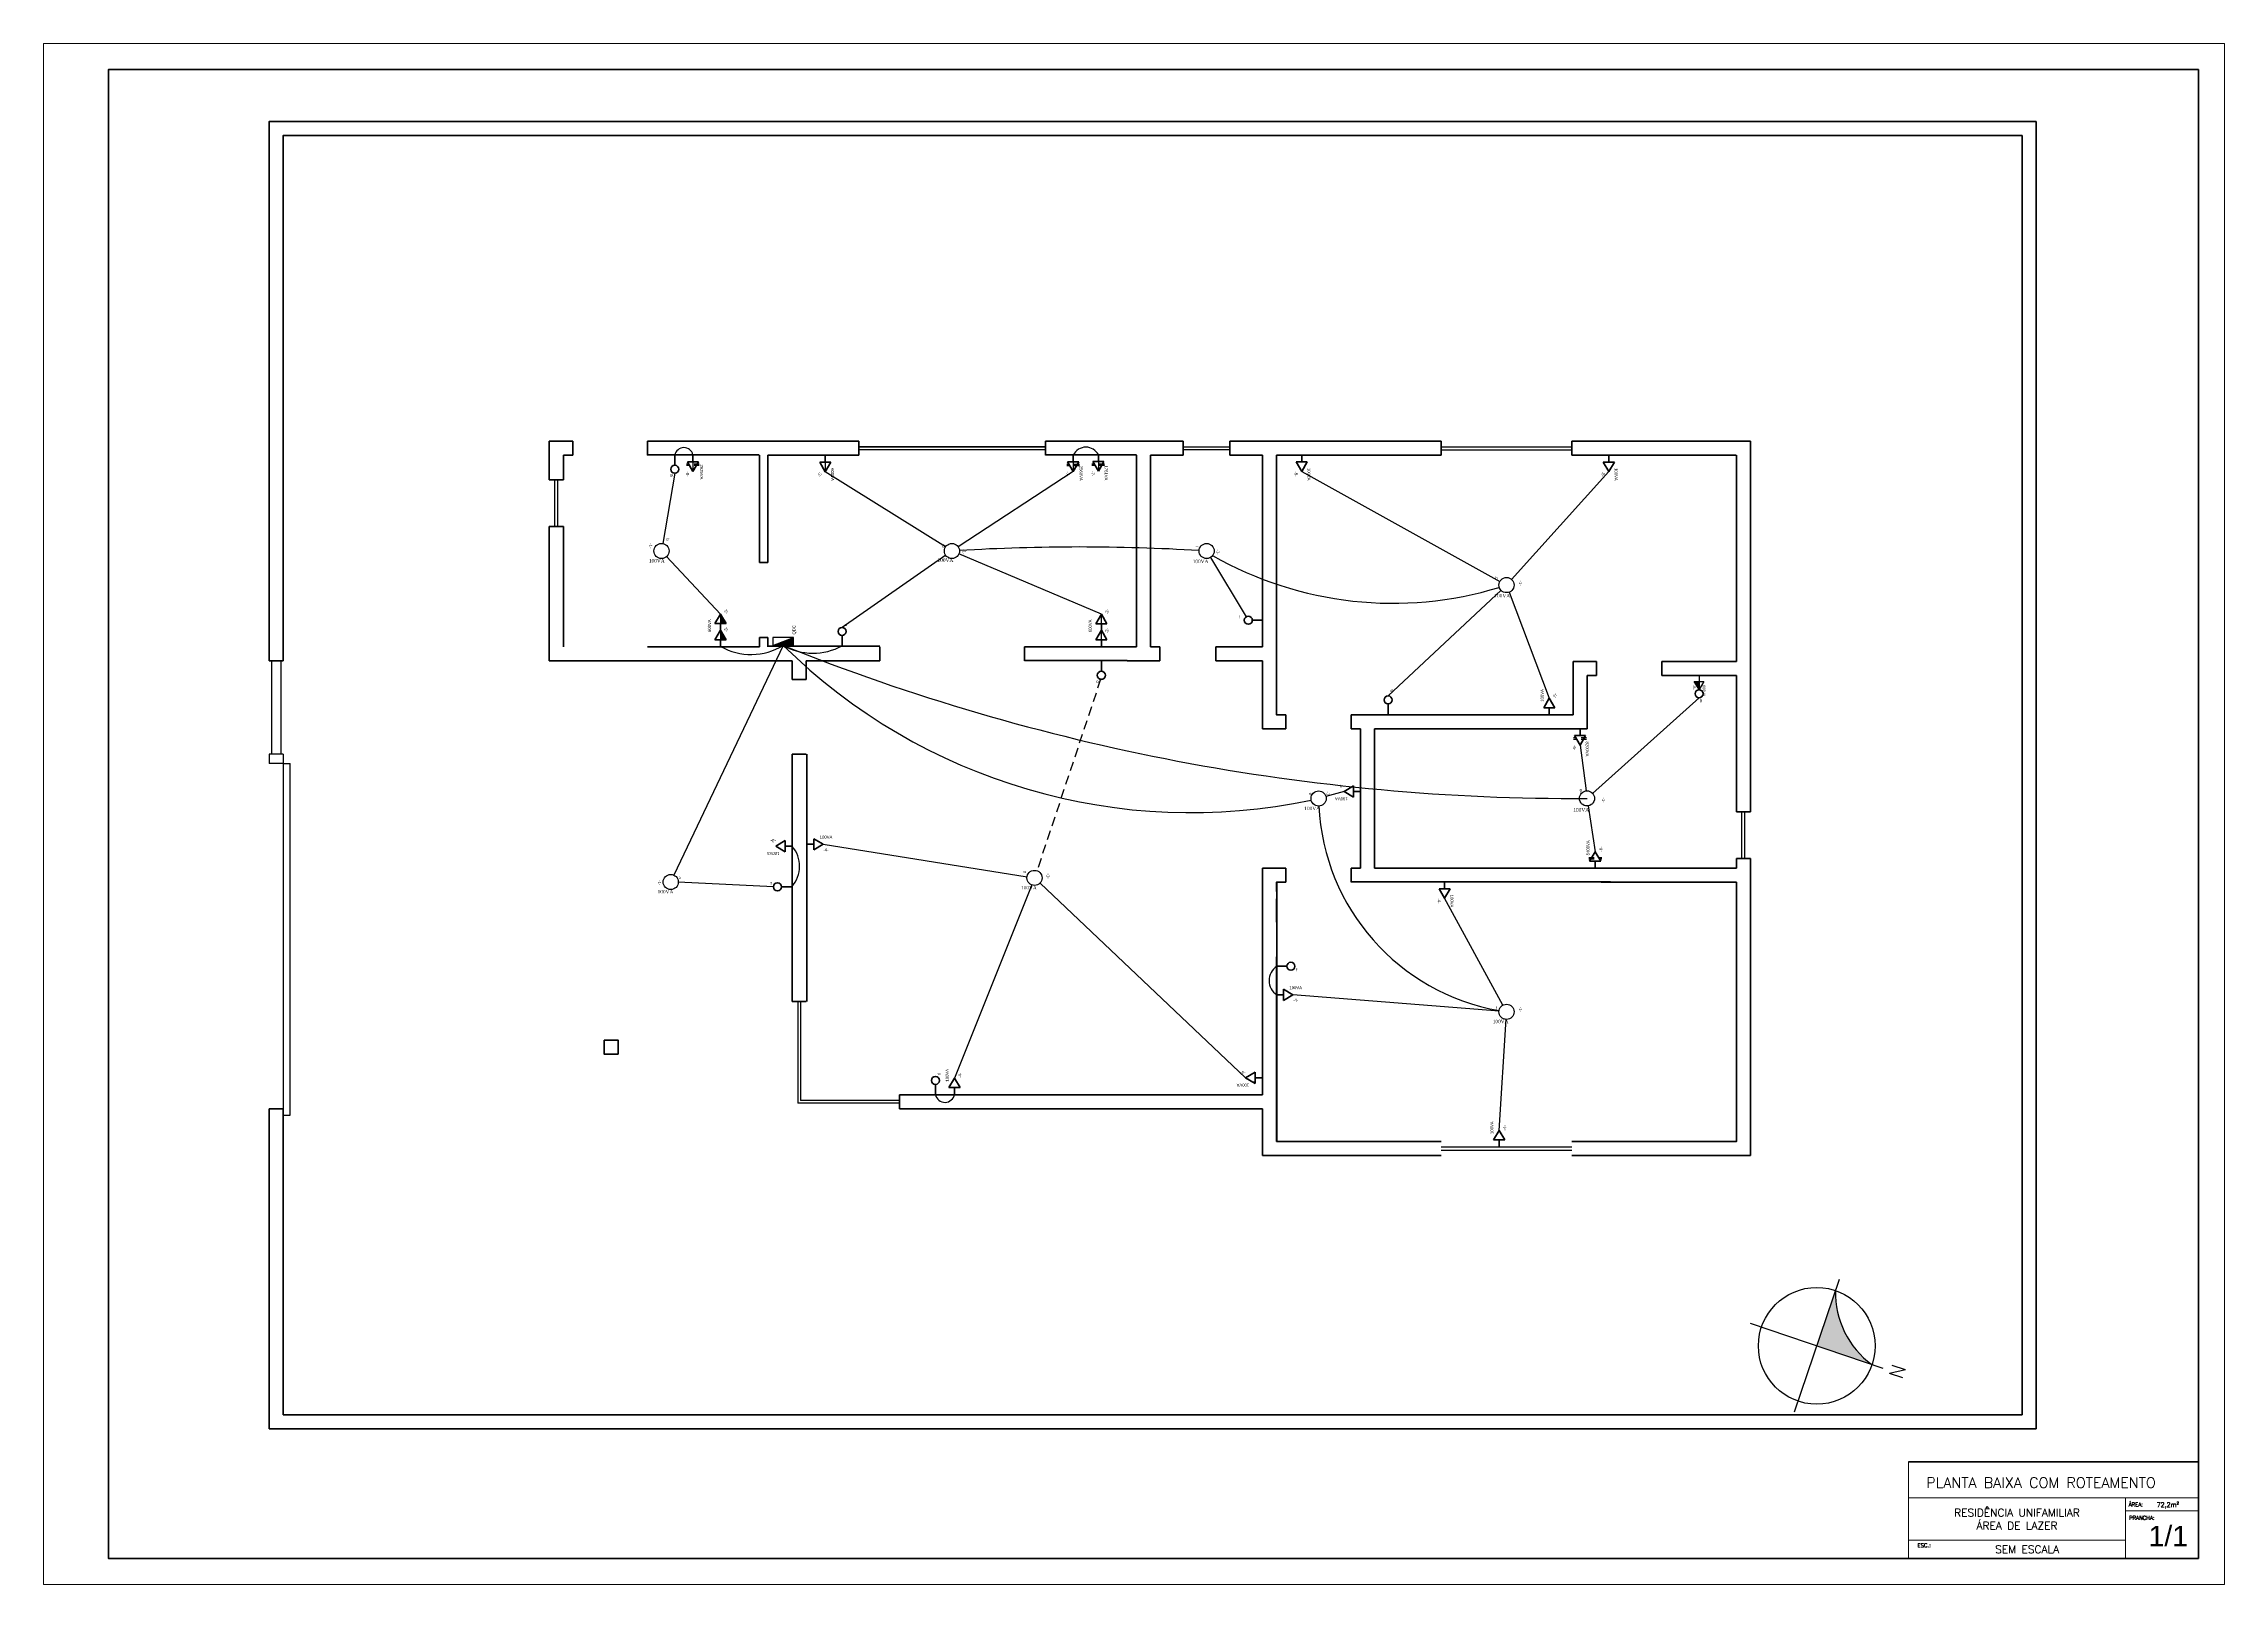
# Model space of a CAD drawing. Header units: millimetres. Extents: x 1501.6 to 1543.6, y 871.9 to 901.6.
import ezdxf

# ---------------------------------------------------------------- set-up
doc = ezdxf.new("R2010")
doc.units = ezdxf.units.MM
doc.header["$LTSCALE"] = 0.015
doc.linetypes.add('ACAD_ISO02W100', pattern=[15, 12, -3])
doc.linetypes.add('HIDDEN2', pattern=[4.7625, 3.175, -1.5875])
for name, color, linetype, lineweight in [('0.13', 6, 'Continuous', 13), ('0.20', 7, 'Continuous', 20), ('0.30', 2, 'Continuous', 30), ('0.40', 3, 'Continuous', 40), ('0.60', 4, 'Continuous', 60), ('1.00', 5, 'Continuous', 100), ('cotas', 6, 'Continuous', 9), ('Interruptores', 7, 'Continuous', 50), ('Tomadas especiais', 7, 'Continuous', 50)]:
    doc.layers.add(name, color=color, linetype=linetype, lineweight=lineweight)
for name, color, linetype in [('Eletrodutos', 210, 'Continuous'), ('g', 7, 'ACAD_ISO02W100'), ('Ponto_de_Luz', 1, 'Continuous'), ('Tracejada', 7, 'ACAD_ISO02W100')]:
    doc.layers.add(name, color=color, linetype=linetype)
doc.styles.add('100X1', font='ROMANS', dxfattribs={"height": 0.25})
doc.styles.add('80X50', font='arial.ttf', dxfattribs={"height": 0.075})
doc.styles.add('REGUA100', font='romans.shx', dxfattribs={"height": 2.5})
doc.styles.add('REGUA60', font='romans.shx', dxfattribs={"height": 1.5})
doc.styles.add('ROMANS', font='romans.shx')
pattern_1 = [(0, (0, 0), (0, 6.985), [5.08, -1.905]), (90, (0, 0), (-6.985, 4e-16), [5.08, -1.905])]

# ---------------------------------------------------------------- blocks, each defined once
blk = doc.blocks.new('Norte3')
blk.add_hatch(color=256).paths.add_polyline_path([(0, 0), (0, 1.25, -0.245858), (-1.25, 0)])
for p, q in [((0, 1.5), (0, -1.5)), ((-1.5, 0), (1.5, 0))]:
    blk.add_line(p, q)
at = {"color": 3}
blk.add_circle((0, 0), 1.25, dxfattribs=at)
blk.add_arc((-1.819, 1.819), 1.906, 287.3747, 342.6253)
at = {"color": 3, "style": '100X1'}
blk.add_text('N', height=0.3, dxfattribs=at).set_placement((-0.175, 1.668))
blk = doc.blocks.new('quadro')
at = {"layer": '0.13', "linetype": 'Continuous', "transparency": 33554687}
for p, q in [((1545.202, 879.404), (1550.794, 879.404)), ((1549.389, 879.404), (1549.389, 878.239)), ((1549.389, 879.154), (1550.794, 879.154)), ((1545.202, 878.589), (1549.389, 878.589))]:
    blk.add_line(p, q, dxfattribs=at)
at = {"layer": '0.20', "color": 5, "linetype": 'Continuous', "transparency": 33554687}
blk.add_line((1545.202, 880.104), (1545.202, 878.239), dxfattribs=at)
at = {"layer": '1.00', "transparency": 33554687}
blk.add_line((1545.202, 880.104), (1550.794, 880.104), dxfattribs=at)
blk.add_lwpolyline([(1550.794, 906.939), (1510.494, 906.939), (1510.494, 878.239), (1550.794, 878.239)], close=True, dxfattribs=at)
blk.add_lwpolyline([(1550.794, 878.239), (1542.224, 878.239)], dxfattribs=at)
blk.add_lwpolyline([(1550.794, 878.239), (1542.224, 878.239)], dxfattribs=at)
at = {"layer": 'cotas', "transparency": 33554687}
blk.add_lwpolyline([(1551.294, 907.439), (1509.244, 907.439), (1509.244, 877.739), (1551.294, 877.739)], close=True, dxfattribs=at)
at = {"color": 255, "transparency": 33554687, "style": '80X50'}
blk.add_text('1/1', height=0.3922, dxfattribs=at).set_placement((1549.831, 878.475))
at = {"layer": '0.20', "color": 3, "transparency": 33554687, "style": 'REGUA100'}
blk.add_text('PLANTA BAIXA COM ROTEAMENTO', height=0.20211, dxfattribs=at).set_placement((1545.545, 879.598))
at = {"layer": '0.20', "color": 40, "transparency": 33554687, "style": 'REGUA60'}
for s, p in [('ÁREA: ', (1549.448, 879.242)), ('PRANCHA:', (1549.455, 878.983))]:
    blk.add_text(s, height=0.075, dxfattribs=at).set_placement(p)
at = {"layer": '0.20', "transparency": 33554687, "style": 'REGUA60'}
blk.add_text('72,2m²', height=0.09, dxfattribs=at).set_placement((1549.987, 879.23))
at = {"layer": '0.20', "color": 4, "transparency": 33554687, "char_height": 0.15, "attachment_point": 5, "style": 'ROMANS'}
for s, insert, width in [('RESIDÊNCIA UNIFAMILIAR\\PÁREA DE LAZER', (1547.296, 878.996), 4.18696), ('SEM ESCALA', (1547.492, 878.414), 3.4358)]:
    blk.add_mtext(s, dxfattribs=dict(at, insert=insert, width=width))
at = {"layer": '0.20', "color": 40, "transparency": 33554687, "insert": (1545.322, 878.53), "char_height": 0.075, "width": 1.35285, "attachment_point": 1, "style": 'REGUA60'}
blk.add_mtext('\\pxql; ESC.:', dxfattribs=at)
blk = doc.blocks.new('QDC')
for p, q in [((0.2, 0.15), (-0.2, 0.15)), ((-0.2, 0), (0.2, 0.15)), ((-0.2, 0.15), (-0.2, 0)), ((-0.2, 0), (0.2, 0)), ((0.2, 0), (0.2, 0.15))]:
    blk.add_line(p, q)
blk.add_solid([(-0.2, 0), (0.2, 0), (0.2, 0.15)])
blk = doc.blocks.new('TB-230')
h = blk.add_hatch()
h.set_pattern_fill('ANGLE', color=255, scale=1.112158, angle=90)
h.set_pattern_definition([(90, (988.0724, -1702.954), (-7.768424, 1e-12), [5.649763, -2.11866]), (180, (988.0724, -1702.954), (-1e-12, -7.768424), [5.649763, -2.11866])])
h.paths.add_polyline_path([(0.143, 0.12), (0.143, -0.12), (0.195, -0.09), (0.195, 0.09)])
h.paths.add_polyline_path([(0.195, 0.09), (0.195, -0.09), (0.225, -0.072), (0.225, 0.072)])
h.paths.add_polyline_path([(0.225, 0.072), (0.225, -0.072), (0.347, 0)])
for p, q in [((0.143, -0.12), (0.143, 0.12)), ((0.143, 0.12), (0.347, 0)), ((0, 0), (0.143, 0)), ((0.347, 0), (0.143, -0.12))]:
    blk.add_line(p, q)
blk = doc.blocks.new('A$C715976ac')
blk.add_hatch(color=7).paths.add_polyline_path([(0.113, 0.115), (0.113, 0.021), (0.273, 0.115)])
at = {"color": 7}
for p, q in [((0, 0.115), (0.273, 0.115)), ((0.113, 0.21), (0.273, 0.115)), ((0.113, 0.021), (0.113, 0.21)), ((0.273, 0.115), (0.113, 0.021))]:
    blk.add_line(p, q, dxfattribs=at)
at = {"color": 7, "linetype": 'HIDDEN2'}
for s, p in [('600VA', (0.187, 0.186)), ('-5-', (0.187, -0.003))]:
    blk.add_text(s, height=0.0512, dxfattribs=at).set_placement(p)

msp = doc.modelspace()

# ---------------------------------------------------------------- hatches: boundary and pattern name
h = msp.add_hatch()
h.set_pattern_fill('ANGLE', color=255)
h.set_pattern_definition(pattern_1)
h.paths.add_polyline_path([(1514.11, 893.575), (1514.002, 893.575), (1514.029, 893.529), (1514.11, 893.529)])
h = msp.add_hatch()
h.set_pattern_fill('ANGLE', color=255)
h.set_pattern_definition(pattern_1)
h.paths.add_polyline_path([(1516.662, 893.566), (1516.554, 893.566), (1516.662, 893.383)])
h = msp.add_hatch()
h.set_pattern_fill('ANGLE', color=255)
h.set_pattern_definition(pattern_1)
h.paths.add_polyline_path([(1521.443, 893.572), (1521.334, 893.572), (1521.362, 893.526), (1521.443, 893.526)])
h.paths.add_polyline_path([(1521.443, 893.526), (1521.362, 893.526), (1521.378, 893.499), (1521.443, 893.499)])
h.paths.add_polyline_path([(1521.443, 893.499), (1521.378, 893.499), (1521.443, 893.389)])
h = msp.add_hatch()
h.set_pattern_fill('ANGLE', color=255)
h.set_pattern_definition(pattern_1)
h.paths.add_polyline_path([(1521.928, 893.579), (1521.82, 893.579), (1521.847, 893.533), (1521.928, 893.533)])
h.paths.add_polyline_path([(1521.928, 893.533), (1521.847, 893.533), (1521.863, 893.506), (1521.928, 893.506)])
h.paths.add_polyline_path([(1521.928, 893.506), (1521.863, 893.506), (1521.928, 893.396)])
h = msp.add_hatch()
h.set_pattern_fill('ANGLE', color=255)
h.set_pattern_definition(pattern_1)
h.paths.add_polyline_path([(1514.11, 893.529), (1514.029, 893.529), (1514.045, 893.502), (1514.11, 893.502)])
h.paths.add_polyline_path([(1514.11, 893.502), (1514.045, 893.502), (1514.11, 893.392)])
h = msp.add_hatch(color=255)
h.dxf.hatch_style = 1
h.paths.add_polyline_path([(1514.75, 890.458), (1514.642, 890.641), (1514.642, 890.458)])
h.paths.add_polyline_path([(1514.751, 890.147), (1514.643, 890.331), (1514.642, 890.329), (1514.642, 890.329), (1514.642, 890.147)])
h.paths.add_polyline_path([(1514.792, 890.295), (1514.792, 890.452), (1514.704, 890.452), (1514.704, 890.295)], flags=9)
h = msp.add_hatch()
h.set_pattern_fill('ANGLE', color=255)
h.set_pattern_definition(pattern_1)
h.paths.add_polyline_path([(1521.986, 890.144), (1522.094, 890.144), (1521.986, 890.328), (1521.985, 890.327), (1521.985, 890.326)])
h.paths.add_polyline_path([(1521.985, 890.638), (1521.985, 890.455), (1522.093, 890.455)])
h.paths.add_polyline_path([(1522.135, 890.272), (1522.135, 890.428), (1522.048, 890.428), (1522.048, 890.272)], flags=9)
h = msp.add_hatch()
h.set_pattern_fill('ANGLE', color=255)
h.set_pattern_definition(pattern_1)
h.paths.add_polyline_path([(1531.216, 888.226), (1531.151, 888.226), (1531.216, 888.116)])
h.paths.add_polyline_path([(1531.216, 888.253), (1531.135, 888.253), (1531.151, 888.226), (1531.216, 888.226)])
h.paths.add_polyline_path([(1531.216, 888.299), (1531.108, 888.299), (1531.135, 888.253), (1531.216, 888.253)])
h = msp.add_hatch()
h.set_pattern_fill('ANGLE', color=255)
h.set_pattern_definition(pattern_1)
h.paths.add_polyline_path([(1531.508, 886.06), (1531.443, 885.95), (1531.573, 885.95)])
h.paths.add_polyline_path([(1531.573, 885.95), (1531.443, 885.95), (1531.427, 885.922), (1531.589, 885.922)])
h.paths.add_polyline_path([(1531.589, 885.922), (1531.427, 885.922), (1531.4, 885.876), (1531.616, 885.876)])

# ---------------------------------------------------------------- linework, layer by layer
for p, q in [((1505.94, 900.137), (1539.741, 900.137)), ((1525.095, 890.012), (1525.095, 891.063)), ((1505.94, 874.937), (1511.34, 874.937))]:
    msp.add_line(p, q)
at = {"color": 1}
for p, q in [((1511.614, 893.704), (1511.614, 893.704)), ((1525.095, 888.426), (1525.095, 888.426)), ((1525.095, 888.426), (1525.095, 888.426)), ((1516.295, 887.942, 74.423), (1516.295, 887.942, 74.423))]:
    msp.add_line(p, q, dxfattribs=at)
at = {"color": 255}
for p, q in [((1514.11, 893.575), (1514.11, 893.392)), ((1516.662, 893.566), (1516.662, 893.383)), ((1521.443, 893.572), (1521.443, 893.389)), ((1521.928, 893.579), (1521.928, 893.396)), ((1514.642, 890.641), (1514.642, 890.458)), ((1521.985, 890.455), (1521.985, 890.638)), ((1514.642, 890.329), (1514.642, 890.147)), ((1521.986, 890.144), (1521.985, 890.326))]:
    msp.add_line(p, q, dxfattribs=at)
at = {"color": 7, "linetype": 'HIDDEN2'}
for p, q in [((1514.231, 893.529), (1513.985, 893.529)), ((1514.231, 893.502), (1513.985, 893.502)), ((1521.564, 893.526), (1521.318, 893.526)), ((1521.564, 893.499), (1521.318, 893.499)), ((1522.049, 893.533), (1521.803, 893.533)), ((1522.049, 893.506), (1521.803, 893.506)), ((1531.337, 888.253), (1531.091, 888.253)), ((1531.337, 888.226), (1531.091, 888.226)), ((1531.387, 885.95), (1531.633, 885.95)), ((1531.387, 885.922), (1531.633, 885.922))]:
    msp.add_line(p, q, dxfattribs=at)
at = {"color": 2}
for p, q in [((1505.985, 889.742), (1505.985, 887.942)), ((1506.165, 889.742), (1506.165, 887.942)), ((1506.21, 887.762), (1506.345, 887.762)), ((1506.21, 880.982), (1506.345, 880.982))]:
    msp.add_line(p, q, dxfattribs=at)
at = {"color": 3}
for p, q in [((1506.21, 887.942), (1505.94, 887.942)), ((1505.94, 887.942), (1505.94, 887.762)), ((1506.21, 887.762), (1505.94, 887.762)), ((1506.21, 887.942), (1506.21, 887.762))]:
    msp.add_line(p, q, dxfattribs=at)
at = {"color": 10}
msp.add_line((1526.805, 885.746), (1526.805, 885.746), dxfattribs=at)
msp.add_lwpolyline([(1531.08, 885.746), (1527.255, 885.746)])
at = {"layer": '0.30'}
for p, q in [((1517.31, 893.864), (1520.91, 893.864)), ((1520.91, 893.864), (1517.31, 893.864)), ((1520.91, 893.864), (1517.31, 893.864)), ((1520.91, 893.81), (1517.31, 893.81)), ((1523.565, 893.864), (1524.465, 893.864)), ((1524.465, 893.81), (1523.565, 893.81)), ((1528.538, 893.864), (1531.058, 893.864)), ((1528.538, 893.81), (1531.058, 893.81)), ((1511.448, 892.331), (1511.448, 893.231)), ((1511.506, 892.331), (1511.506, 893.231)), ((1506.21, 887.762), (1506.21, 884.342)), ((1506.345, 884.342), (1506.345, 887.762)), ((1534.338, 885.927), (1534.338, 886.827)), ((1534.392, 885.927), (1534.392, 886.827)), ((1506.21, 884.342), (1506.21, 880.982)), ((1506.345, 880.982), (1506.345, 884.342)), ((1516.133, 883.172), (1516.133, 881.21)), ((1516.187, 883.172), (1516.187, 881.264)), ((1518.095, 881.21), (1516.133, 881.21)), ((1518.095, 881.264), (1516.187, 881.264)), ((1531.058, 880.364), (1528.538, 880.364)), ((1528.538, 880.31), (1531.058, 880.31))]:
    msp.add_line(p, q, dxfattribs=at)
at = {"layer": '0.40'}
for p, q in [((1506.21, 889.742), (1505.94, 889.742)), ((1505.94, 881.102), (1506.21, 881.102)), ((1539.741, 874.937), (1505.94, 874.937))]:
    msp.add_line(p, q, dxfattribs=at)
for points in [[(1505.94, 898.967), (1505.94, 900.137), (1540.011, 900.137)], [(1540.011, 874.937), (1540.011, 900.137)], [(1506.21, 898.967), (1506.21, 899.867), (1539.741, 899.867)], [(1539.741, 875.207), (1539.741, 899.867)], [(1505.94, 889.742), (1505.94, 898.967)], [(1506.21, 889.742), (1506.21, 898.967)], [(1540.011, 874.937), (1505.94, 874.937), (1505.94, 881.102)], [(1539.741, 875.207), (1506.21, 875.207), (1506.21, 881.102)]]:
    msp.add_lwpolyline(points, dxfattribs=at)
at = {"layer": '0.60'}
for p, q in [((1511.34, 893.972), (1511.34, 893.231)), ((1511.794, 893.972), (1511.34, 893.972)), ((1511.794, 893.704), (1511.614, 893.704)), ((1511.614, 893.231), (1511.614, 893.704)), ((1511.614, 893.704), (1511.614, 893.704)), ((1511.614, 893.704), (1511.614, 893.231)), ((1511.794, 893.704), (1511.794, 893.972)), ((1515.386, 893.709), (1513.226, 893.709)), ((1513.234, 893.974), (1513.234, 893.702)), ((1515.393, 893.972), (1513.234, 893.972)), ((1515.393, 893.972), (1517.31, 893.972)), ((1515.555, 891.632), (1515.555, 893.702)), ((1515.555, 893.702), (1517.31, 893.702)), ((1517.31, 893.702), (1517.31, 893.972)), ((1520.91, 893.972), (1523.565, 893.972)), ((1520.91, 893.702), (1520.91, 893.972)), ((1520.911, 893.708), (1522.666, 893.708)), ((1522.665, 893.702), (1522.665, 890.012)), ((1522.665, 893.702), (1522.665, 890.012)), ((1522.935, 893.702), (1523.565, 893.702)), ((1522.935, 893.702), (1522.935, 890.906)), ((1523.565, 893.702), (1522.935, 893.702)), ((1523.565, 893.702), (1523.565, 893.972)), ((1524.465, 893.972), (1528.538, 893.972)), ((1524.465, 893.702), (1524.465, 893.972)), ((1524.465, 893.702), (1525.095, 893.702)), ((1525.095, 893.702), (1524.465, 893.702)), ((1525.095, 893.702), (1525.095, 890.012)), ((1527.603, 893.705), (1525.364, 893.705)), ((1525.365, 889.742), (1525.365, 893.702)), ((1525.365, 893.702), (1525.365, 888.696)), ((1525.365, 893.702), (1525.365, 888.696)), ((1525.365, 890.138), (1525.365, 893.702)), ((1528.538, 893.702), (1527.604, 893.702)), ((1528.538, 893.702), (1528.538, 893.972)), ((1531.055, 893.704), (1534.228, 893.704)), ((1531.058, 893.972), (1534.5, 893.972)), ((1531.058, 893.702), (1531.058, 893.972)), ((1534.23, 893.702), (1534.23, 889.724)), ((1511.614, 893.231), (1511.34, 893.231)), ((1522.935, 893.432), (1522.935, 890.906)), ((1525.095, 890.012), (1525.095, 893.432)), ((1525.095, 892.406), (1525.095, 893.432)), ((1511.34, 892.331), (1511.34, 889.742)), ((1511.614, 892.331), (1511.34, 892.331)), ((1511.614, 890.012), (1511.614, 892.331)), ((1511.614, 892.331), (1511.614, 891.858)), ((1515.555, 891.632), (1515.393, 891.632)), ((1522.935, 890.906), (1522.935, 890.012)), ((1522.935, 890.636), (1522.935, 890.012)), ((1515.213, 890.012), (1513.234, 890.012)), ((1515.393, 890.012), (1515.213, 890.012)), ((1515.555, 890.192), (1515.393, 890.192)), ((1515.555, 890.012), (1515.555, 890.192)), ((1517.715, 890.022), (1515.555, 890.022)), ((1517.715, 890.012), (1517.715, 889.742)), ((1522.485, 890.012), (1520.505, 890.012)), ((1520.505, 890.012), (1522.665, 890.012)), ((1520.505, 890.012), (1520.505, 889.742)), ((1522.665, 890.012), (1522.485, 890.012)), ((1522.665, 890.012), (1522.485, 890.012)), ((1522.935, 890.012), (1523.115, 890.012)), ((1523.115, 890.012), (1523.115, 889.742)), ((1524.195, 890.012), (1525.095, 890.012)), ((1524.195, 890.012), (1524.195, 889.742)), ((1515.285, 889.742), (1511.34, 889.742)), ((1516.025, 889.742), (1515.285, 889.742)), ((1516.025, 889.382), (1516.025, 889.742)), ((1516.025, 889.742), (1516.025, 889.382)), ((1516.025, 889.382), (1516.295, 889.382)), ((1517.715, 889.742), (1516.295, 889.742)), ((1516.295, 889.382), (1516.295, 889.742)), ((1522.484, 889.745), (1520.504, 889.745)), ((1522.935, 889.742), (1522.485, 889.742)), ((1525.095, 889.742), (1525.095, 888.426)), ((1531.35, 888.428), (1531.35, 889.454)), ((1531.35, 889.454), (1531.53, 889.454)), ((1531.53, 889.454), (1531.53, 889.724)), ((1532.79, 889.454), (1532.79, 889.724)), ((1532.79, 889.454), (1534.23, 889.454)), ((1534.23, 889.454), (1534.23, 886.827)), ((1525.365, 888.696), (1525.545, 888.696)), ((1525.545, 888.696), (1525.545, 888.426)), ((1526.805, 888.698), (1526.805, 888.426)), ((1531.08, 888.698), (1527.255, 888.698)), ((1525.365, 888.428), (1525.365, 888.426)), ((1525.365, 888.428), (1525.365, 888.426)), ((1526.805, 888.426), (1526.985, 888.426)), ((1526.985, 888.426), (1526.985, 885.746)), ((1527.255, 888.428), (1527.255, 885.746)), ((1531.08, 888.428), (1527.255, 888.428)), ((1531.08, 888.428), (1531.35, 888.428)), ((1516.025, 883.172), (1516.025, 887.942)), ((1516.025, 887.942), (1516.295, 887.942)), ((1516.309, 883.172), (1516.309, 887.942)), ((1534.23, 886.827), (1534.5, 886.827)), ((1525.095, 885.746), (1525.095, 881.372)), ((1525.545, 885.476), (1525.545, 885.746)), ((1526.805, 885.474), (1526.805, 885.746)), ((1526.805, 885.746), (1526.985, 885.746)), ((1531.575, 885.746), (1527.255, 885.746)), ((1534.23, 885.746), (1531.35, 885.746)), ((1531.8, 885.746), (1531.62, 885.746)), ((1534.23, 885.746), (1532.07, 885.746)), ((1534.23, 885.927), (1534.23, 885.746)), ((1534.23, 885.927), (1534.23, 885.746)), ((1534.23, 885.927), (1534.23, 885.746)), ((1534.23, 885.927), (1534.23, 885.746)), ((1534.23, 885.746), (1534.23, 885.927)), ((1534.23, 885.927), (1534.5, 885.927)), ((1525.365, 885.476), (1525.365, 885.296)), ((1525.365, 885.476), (1525.545, 885.476)), ((1525.367, 885.481), (1525.367, 880.477)), ((1532.07, 885.476), (1531.62, 885.476)), ((1534.23, 885.476), (1534.05, 885.476)), ((1534.23, 880.472), (1534.23, 885.476)), ((1525.365, 884.036), (1525.365, 880.472)), ((1516.295, 883.172), (1516.025, 883.172)), ((1525.095, 881.372), (1518.095, 881.372)), ((1518.095, 881.372), (1518.095, 881.102)), ((1525.095, 881.102), (1518.095, 881.102)), ((1525.095, 881.102), (1525.095, 880.202)), ((1528.538, 880.202), (1525.095, 880.202)), ((1525.365, 880.472), (1528.538, 880.472)), ((1526.175, 880.472), (1525.365, 880.472)), ((1531.058, 880.472), (1534.23, 880.472)), ((1534.5, 880.202), (1531.058, 880.202))]:
    msp.add_line(p, q, dxfattribs=at)
for points in [[(1515.393, 891.632), (1515.393, 893.702)], [(1525.365, 890.138), (1525.365, 893.702)], [(1534.5, 886.827), (1534.5, 893.972)], [(1515.393, 890.012), (1515.393, 890.192)], [(1515.555, 890.012), (1515.555, 890.192)], [(1522.935, 889.742), (1522.935, 889.742), (1523.115, 889.742)], [(1524.195, 889.742), (1525.095, 889.742)], [(1531.53, 889.724), (1531.08, 889.724)], [(1531.08, 889.724), (1531.08, 888.698)], [(1534.23, 889.724), (1532.79, 889.724)], [(1525.365, 888.696), (1525.365, 888.878)], [(1525.545, 888.696), (1525.365, 888.696), (1525.365, 888.876)], [(1527.255, 888.698), (1526.805, 888.698)], [(1525.545, 888.426), (1525.095, 888.426)], [(1526.985, 888.426), (1526.805, 888.426)], [(1525.545, 885.746), (1525.095, 885.746)], [(1525.545, 885.746), (1525.365, 885.746)], [(1526.985, 885.746), (1526.805, 885.746)], [(1526.985, 885.746), (1526.805, 885.746)], [(1531.8, 885.746), (1531.35, 885.746)], [(1534.5, 880.202), (1534.5, 885.927)], [(1525.365, 885.476), (1525.365, 885.296)], [(1525.545, 885.476), (1525.365, 885.476), (1525.365, 885.296)], [(1531.8, 885.477), (1526.805, 885.477)], [(1534.23, 885.476), (1534.23, 880.472), (1531.058, 880.472)], [(1531.8, 885.476), (1531.8, 885.476), (1534.05, 885.476)], [(1534.05, 885.476), (1534.23, 885.476)], [(1525.365, 885.152), (1525.365, 884.702)], [(1525.365, 884.036), (1525.365, 880.472)]]:
    msp.add_lwpolyline(points, dxfattribs=at)
msp.add_lwpolyline([(1512.398, 882.43), (1512.398, 882.16), (1512.668, 882.16), (1512.668, 882.43)], close=True, dxfattribs=at)
at = {"layer": 'Eletrodutos', "color": 255}
for p, q in [((1513.761, 893.354), (1513.529, 892.001)), ((1518.98, 891.934), (1516.662, 893.383)), ((1521.443, 893.389), (1519.225, 891.937)), ((1525.849, 893.39), (1529.671, 891.27)), ((1531.77, 893.386), (1529.896, 891.308)), ((1514.642, 890.641), (1513.603, 891.751)), ((1518.984, 891.774), (1516.985, 890.383)), ((1521.985, 890.638), (1519.238, 891.8)), ((1524.09, 891.732), (1524.78, 890.59)), ((1527.515, 889.063), (1529.692, 891.1)), ((1529.85, 891.064), (1530.623, 889.02)), ((1515.849, 890.038), (1513.744, 885.608)), ((1516.624, 886.203), (1520.553, 885.578)), ((1515.663, 885.383), (1513.828, 885.476)), ((1520.643, 885.42), (1519.152, 881.698)), ((1524.766, 881.701), (1520.803, 885.455))]:
    msp.add_line(p, q, dxfattribs=at)
at = {"layer": 'Eletrodutos', "color": 255, "transparency": 33554687}
for p, q in [((1533.51, 889.029), (1531.458, 887.185)), ((1531.216, 888.116), (1531.331, 887.232)), ((1526.665, 887.22), (1526.315, 887.125)), ((1531.372, 886.944), (1531.508, 886.06)), ((1529.728, 883.102), (1528.605, 885.162)), ((1529.653, 882.985), (1525.68, 883.3)), ((1529.656, 880.687), (1529.789, 882.829))]:
    msp.add_line(p, q, dxfattribs=at)
at = {"layer": 'Eletrodutos', "color": 255}
for centre, radius, start, end in [((1513.936, 893.672), 0.178, 12.2767, 168.9293), ((1521.687, 893.591), 0.268, 25.9624, 154.0403), ((1521.56, 853.034), 38.9, 86.5951, 93.4054), ((1527.607, 897.89), 7.04, 240.4055, 286.9474), ((1515.23, 891.044), 1.182, 240.211, 301.6287), ((1516.423, 891.057), 1.17, 240.6565, 298.7438), ((1515.584, 885.778), 0.584, 317.4503, 41.7367), ((1518.969, 881.412), 0.185, 191.0334, 351.9759)]:
    msp.add_arc(centre, radius, start, end, dxfattribs=at)
at = {"layer": 'Eletrodutos', "color": 255, "transparency": 33554687}
for centre, radius, start, end in [((1523.715, 898.016), 11.203, 225.4092, 281.9425), ((1531.105, 928.003), 40.916, 248.1083, 270.3433), ((1530.383, 887.142), 4.208, 182.7342, 260.0203), ((1525.549, 883.576), 0.33, 123.4466, 236.7197)]:
    msp.add_arc(centre, radius, start, end, dxfattribs=at)
at = {"layer": 'g', "color": 255, "transparency": 33554687}
for p, q in [((1521.985, 889.383), (1521.971, 889.383)), ((1521.971, 889.383), (1521.985, 889.383))]:
    msp.add_line(p, q, dxfattribs=at)
at = {"layer": 'Interruptores', "color": 7, "flags": 128}
for points in [[(1513.761, 893.706), (1513.761, 893.509)], [(1516.985, 890.032), (1516.985, 890.229)], [(1525.094, 890.523), (1524.897, 890.523)], [(1521.985, 889.735), (1521.985, 889.538)], [(1527.515, 888.712), (1527.515, 888.909)], [(1516.015, 885.383), (1515.818, 885.383)], [(1525.365, 883.852), (1525.562, 883.852)], [(1518.787, 881.376), (1518.787, 881.573)]]:
    msp.add_lwpolyline(points, close=True, dxfattribs=at)
at = {"layer": 'Interruptores', "color": 7}
for centre in [(1513.761, 893.432), (1516.985, 890.306), (1524.819, 890.523), (1521.985, 889.46), (1527.515, 888.986), (1533.51, 889.106), (1515.74, 885.383), (1525.64, 883.852), (1518.787, 881.651)]:
    msp.add_circle(centre, 0.0773, dxfattribs=at)
at = {"layer": 'Ponto_de_Luz', "color": 7}
for centre in [(1513.504, 891.857), (1519.104, 891.857), (1524.015, 891.857), (1529.798, 891.2), (1526.175, 887.086), (1531.35, 887.088), (1513.682, 885.476), (1520.697, 885.555), (1529.798, 882.974)]:
    msp.add_circle(centre, 0.146, dxfattribs=at)
at = {"layer": 'Tracejada', "color": 255, "transparency": 33554687}
for p, q in [((1521.971, 889.383), (1520.743, 885.693)), ((1521.971, 889.383), (1521.971, 889.383)), ((1521.985, 889.383), (1521.971, 889.383)), ((1521.985, 889.383), (1521.985, 889.383)), ((1521.985, 889.383), (1521.985, 889.383)), ((1521.985, 889.383), (1521.985, 889.383))]:
    msp.add_line(p, q, dxfattribs=at)

# ---------------------------------------------------------------- block references
at = {"color": 1}
msp.add_blockref('quadro', (-7.654, -5.802), dxfattribs=at)
at = {"color": 10}
msp.add_blockref('QDC', (1515.849, 890.038), dxfattribs=at)
at = {"color": 255, "rotation": 270}
msp.add_blockref('A$C715976ac', (1533.395, 889.457), dxfattribs=at)
at = {"xscale": 0.899999999999879, "yscale": 0.899999999999879, "zscale": 2.4, "rotation": 251.2568061609116}
msp.add_blockref('Norte3', (1535.779, 876.535), dxfattribs=at)
at = {"layer": 'Tomadas especiais', "color": 7, "xscale": 0.8991528196204149, "yscale": 0.8991528196204149, "zscale": 0.8991528196204149}
for p, rotation in [((1514.11, 893.704), 270), ((1516.662, 893.695), 270), ((1521.443, 893.701), 270), ((1521.928, 893.708), 270), ((1525.849, 893.702), 270), ((1531.77, 893.698), 270), ((1514.642, 890.329), 89.99999999999999), ((1521.985, 890.326), 89.99999999999999), ((1514.643, 890.018), 89.99999999999999), ((1521.986, 890.016), 89.99999999999999), ((1530.623, 888.708), 89.99999999999999), ((1531.216, 888.428), 270.0000000000102), ((1526.977, 887.22), 180), ((1516.02, 886.167), 180), ((1531.508, 885.747), 89.99999999999999), ((1528.605, 885.474), 270), ((1525.079, 881.701), 180), ((1519.152, 881.386), 89.99999999999999), ((1529.656, 880.375), 89.99999999999999)]:
    msp.add_blockref('TB-230', p, dxfattribs=dict(at, rotation=rotation))
for p in [(1516.312, 886.203), (1525.368, 883.3)]:
    msp.add_blockref('TB-230', p, dxfattribs=at)

# ---------------------------------------------------------------- texts
at = {"color": 7, "linetype": 'HIDDEN2'}
for s, rotation, p in [('b', 270, (1513.666, 893.331)), ('-8-', 270, (1513.975, 893.391)), ('2625VA', 270, (1514.248, 893.525)), ('-2-', 270, (1516.527, 893.382)), ('600VA', 270, (1516.772, 893.452)), ('-7-', 270, (1521.308, 893.388)), ('2560VA', 270, (1521.564, 893.499)), ('-7-', 270, (1521.793, 893.395)), ('1761VA', 270, (1522.049, 893.506)), ('-5-', 270, (1525.714, 893.39)), ('100VA', 270, (1525.959, 893.459)), ('-5-', 270, (1531.635, 893.385)), ('100VA', 270, (1531.88, 893.455)), ('-1-', 270, (1513.268, 892.006)), ('b', 270, (1513.594, 892.098)), ('-1-', 270, (1519.31, 891.89)), ('i', 90, (1523.856, 891.933)), ('-1-', 270, (1524.208, 891.886)), ('-1-', 270, (1530.036, 891.286)), ('-3-', 90, (1514.776, 890.642)), ('-2-', 90, (1522.12, 890.639)), ('i', 180, (1524.665, 890.619)), ('600VA', 90, (1514.456, 890.295)), ('-3-', 90, (1514.777, 890.295)), ('QDC', 90, (1516.088, 890.248)), ('a', 90, (1517.081, 890.406)), ('600VA', 90, (1521.8, 890.292)), ('-2-', 90, (1522.121, 890.272)), ('d', 270, (1521.889, 889.36)), ('h', 90, (1527.61, 889.141)), ('100VA', 90, (1530.513, 888.951)), ('-5-', 90, (1530.757, 889.021)), ('g', 180, (1533.568, 888.987)), ('-6-', 270, (1531.081, 888.115)), ('8200VA', 270, (1531.326, 888.185)), ('-4-', 180, (1526.664, 887.355)), ('e', 90, (1526.033, 887.154)), ('-1-', 270, (1526.329, 887.22)), ('100VA', 180, (1526.734, 887.11)), ('-1-', 270, (1531.636, 887.107)), ('100VA', 180, (1515.777, 886.057)), ('-3-', 180, (1515.707, 886.302)), ('5400VA', 90, (1531.398, 885.99)), ('-6-', 90, (1531.643, 886.06)), ('c', 180, (1513.877, 885.577)), ('d', 90, (1520.534, 885.644)), ('-1-', 270, (1520.934, 885.642)), ('-1-', 270, (1513.436, 885.512)), ('c', 180, (1515.64, 885.478)), ('-4-', 270, (1528.471, 885.161)), ('100VA', 270, (1528.715, 885.231)), ('-1-', 270, (1530.04, 883.07)), ('d', 90, (1518.883, 881.751)), ('100VA', 90, (1519.042, 881.629)), ('-4-', 90, (1519.287, 881.699)), ('-4-', 180, (1524.766, 881.835)), ('100VA', 180, (1524.836, 881.591)), ('100VA', 90, (1529.546, 880.618)), ('-4-', 90, (1529.791, 880.688))]:
    msp.add_text(s, height=0.0585, rotation=rotation, dxfattribs=at).set_placement(p)
at = {"color": 255, "style": '80X50'}
msp.add_text('a', height=0.075, dxfattribs=at).set_placement((1518.913, 891.926))
at = {"color": 7, "linetype": 'HIDDEN2'}
for s, p in [('100VA', (1516.555, 886.313)), ('-4-', (1516.625, 886.068)), ('f', (1525.74, 883.756)), ('100VA', (1525.611, 883.41)), ('-4-', (1525.681, 883.166)), ('f', (1529.592, 883.017))]:
    msp.add_text(s, height=0.0585, dxfattribs=at).set_placement(p)
at = {"color": 255, "char_height": 0.0585, "attachment_point": 1, "style": '80X50'}
for s, insert, width in [('h', (1529.582, 891.366), 0.03627), ('g', (1531.207, 887.283), 0.03925)]:
    msp.add_mtext(s, dxfattribs=dict(at, insert=insert, width=width))
at = {"layer": 'Ponto_de_Luz', "color": 7, "char_height": 0.06766, "width": 0.233, "attachment_point": 1}
for insert in [(1513.261, 891.702), (1518.826, 891.714), (1523.746, 891.69), (1529.563, 891.029), (1525.898, 886.93), (1531.086, 886.901), (1513.428, 885.323), (1520.436, 885.401), (1529.532, 882.82)]:
    msp.add_mtext('{\\fTimes New Roman|b0|i0|c0|p18;100VA}', dxfattribs=dict(at, insert=insert))

doc.saveas('drawing.dxf')
